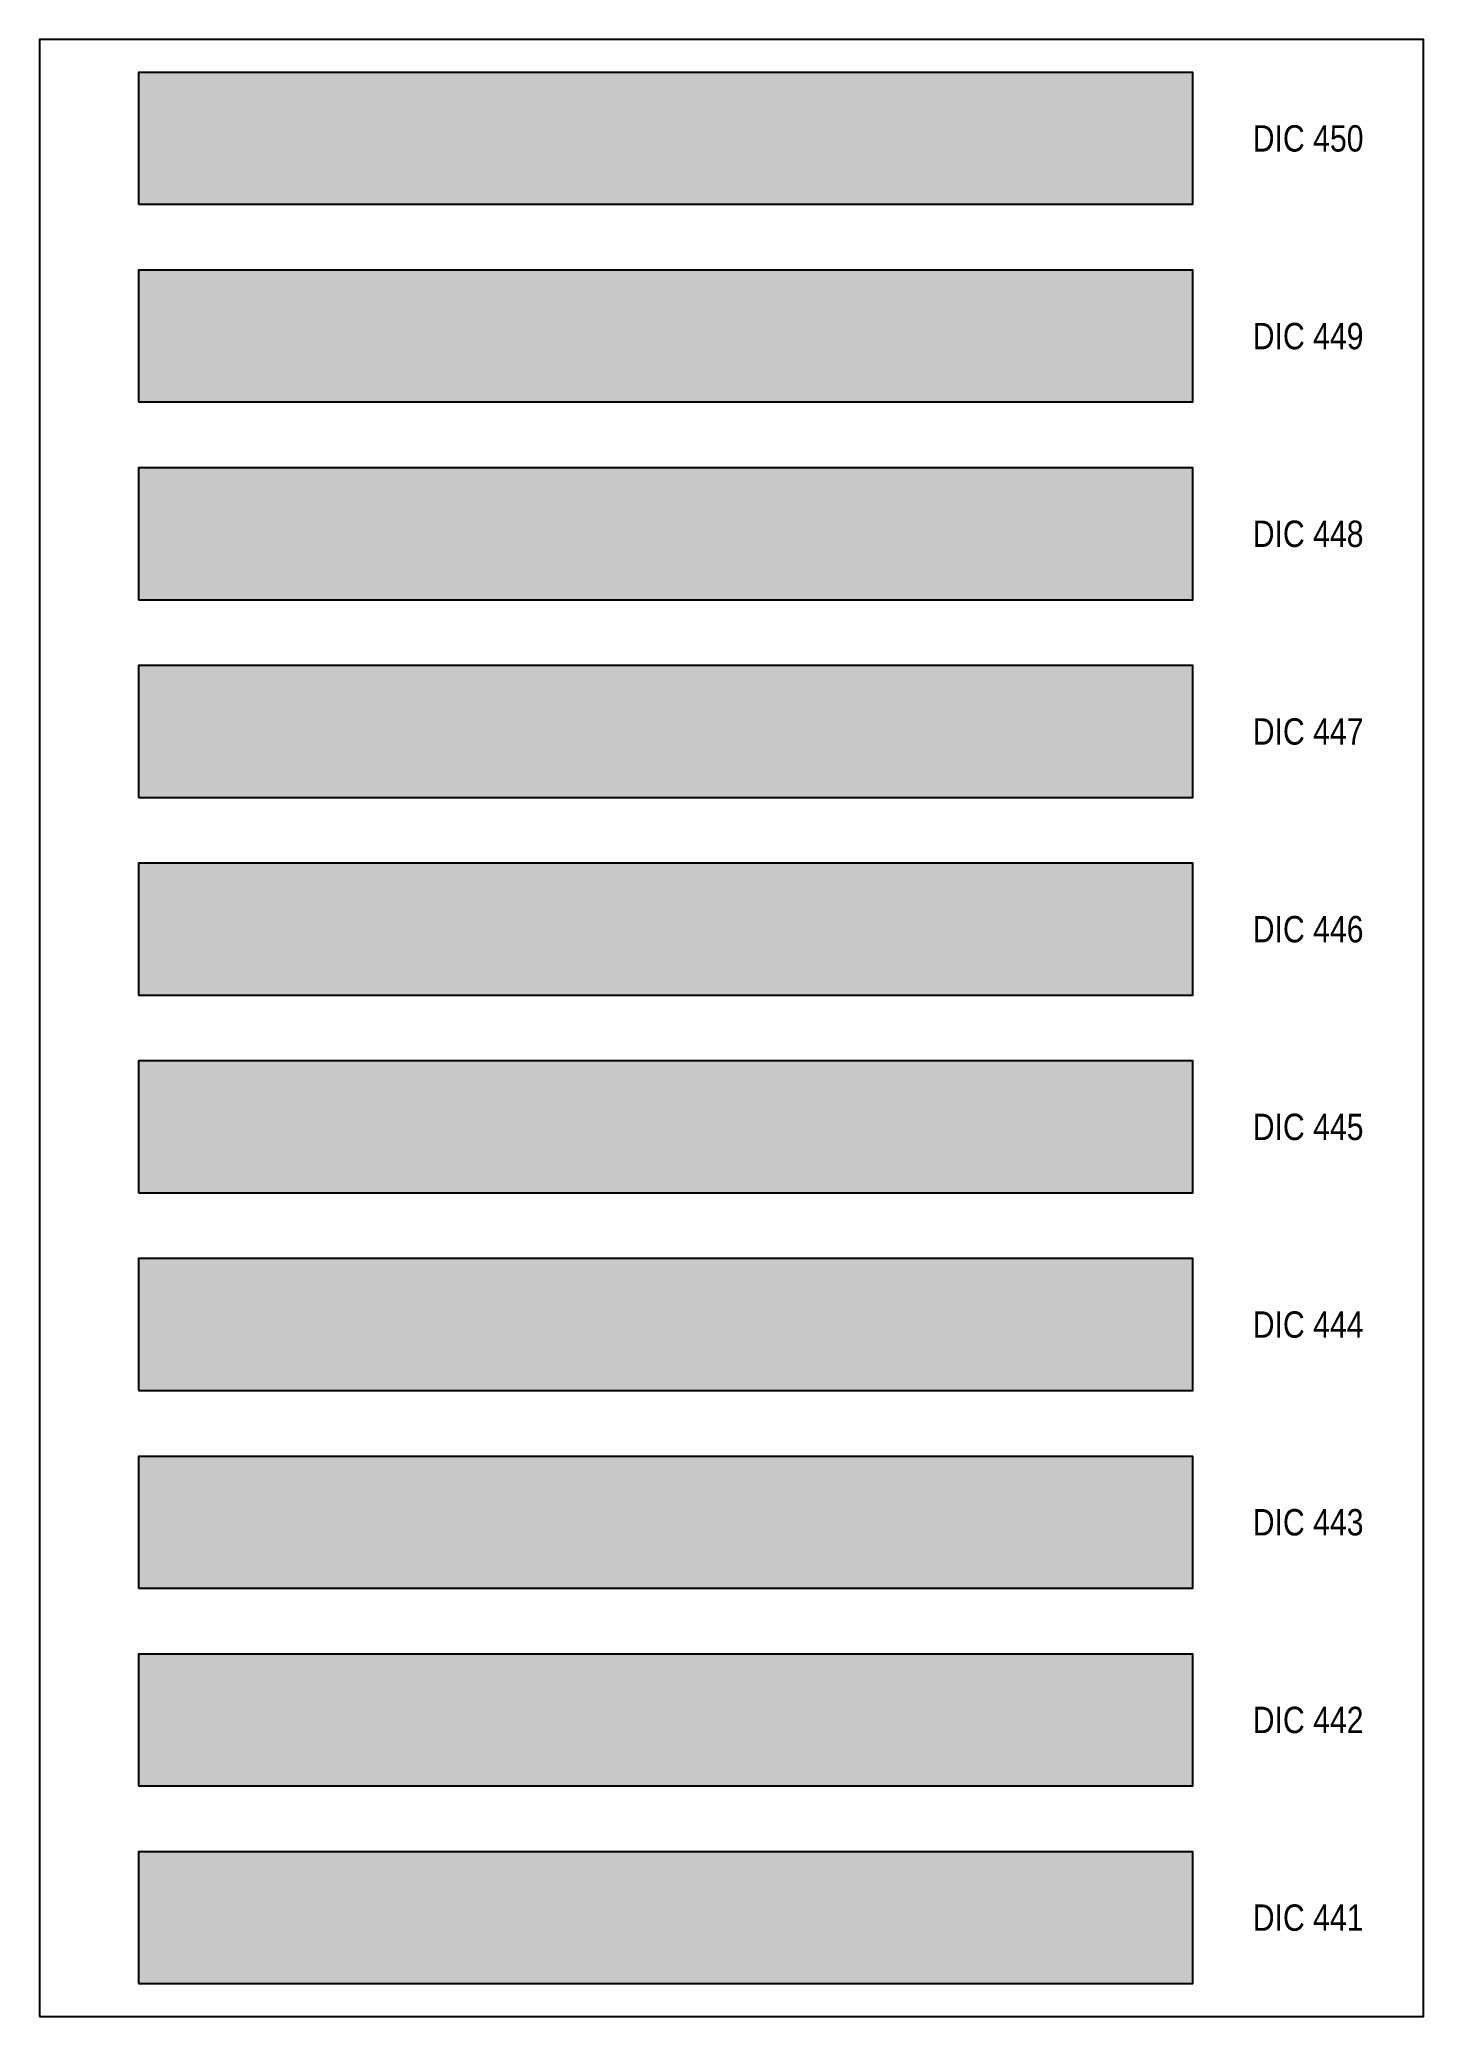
# Model space of a CAD drawing. Header units: millimetres. Extents: x -813692 to 807431, y 0 to 1813163.
# Drawn here: x 0 to 210, y 13200 to 13500 of the extents above; entities that cross this region are included whole.
import ezdxf
from ezdxf.enums import TextEntityAlignment as Align

# ---------------------------------------------------------------- set-up
doc = ezdxf.new("R2010")
doc.units = ezdxf.units.MM
doc.styles.get("Standard").update_dxf_attribs({"font": 'ARIALN.TTF'})

msp = doc.modelspace()

# ---------------------------------------------------------------- texts
at = {"layer": 'Defpoints', "color": 7, "ltscale": 100}
for s, p in [('DIC 450', (192.5, 13485)), ('DIC 449', (192.5, 13455)), ('DIC 448', (192.5, 13425)), ('DIC 447', (192.5, 13395)), ('DIC 446', (192.5, 13365)), ('DIC 445', (192.5, 13335)), ('DIC 444', (192.5, 13305)), ('DIC 443', (192.5, 13275)), ('DIC 442', (192.5, 13245)), ('DIC 441', (192.5, 13215))]:
    msp.add_text(s, height=4, dxfattribs=at).set_placement(p, align=Align.MIDDLE)

# ---------------------------------------------------------------- hatches: boundary and pattern name
at = {"layer": 'Defpoints', "ltscale": 100, "true_color": 0x7c88ab}
msp.add_hatch(color=252, dxfattribs=at).paths.add_polyline_path([(15, 13475), (175, 13475), (175, 13495), (15, 13495)])
at = {"layer": 'Defpoints', "ltscale": 100, "true_color": 0x3f4062}
msp.add_hatch(color=177, dxfattribs=at).paths.add_polyline_path([(15, 13445), (175, 13445), (175, 13465), (15, 13465)])
at = {"layer": 'Defpoints', "ltscale": 100, "true_color": 0x4c5465}
msp.add_hatch(color=251, dxfattribs=at).paths.add_polyline_path([(15, 13415), (175, 13415), (175, 13435), (15, 13435)])
at = {"layer": 'Defpoints', "ltscale": 100, "true_color": 0x525b73}
msp.add_hatch(color=157, dxfattribs=at).paths.add_polyline_path([(15, 13385), (175, 13385), (175, 13405), (15, 13405)])
at = {"layer": 'Defpoints', "ltscale": 100, "true_color": 0x59657e}
msp.add_hatch(color=157, dxfattribs=at).paths.add_polyline_path([(15, 13355), (175, 13355), (175, 13375), (15, 13375)])
at = {"layer": 'Defpoints', "ltscale": 100, "true_color": 0x768495}
msp.add_hatch(color=252, dxfattribs=at).paths.add_polyline_path([(15, 13325), (175, 13325), (175, 13345), (15, 13345)])
at = {"layer": 'Defpoints', "ltscale": 100, "true_color": 0x7b8d9a}
msp.add_hatch(color=252, dxfattribs=at).paths.add_polyline_path([(15, 13295), (175, 13295), (175, 13315), (15, 13315)])
at = {"layer": 'Defpoints', "ltscale": 100, "true_color": 0x8c9da1}
msp.add_hatch(color=253, dxfattribs=at).paths.add_polyline_path([(15, 13265), (175, 13265), (175, 13285), (15, 13285)])
at = {"layer": 'Defpoints', "ltscale": 100, "true_color": 0x9ba9ab}
msp.add_hatch(color=253, dxfattribs=at).paths.add_polyline_path([(15, 13235), (175, 13235), (175, 13255), (15, 13255)])
at = {"layer": 'Defpoints', "ltscale": 100, "true_color": 0xb3beaa}
msp.add_hatch(color=253, dxfattribs=at).paths.add_polyline_path([(15, 13205), (175, 13205), (175, 13225), (15, 13225)])

# ---------------------------------------------------------------- linework, layer by layer
at = {"layer": 'Defpoints', "color": 7, "ltscale": 100}
msp.add_lwpolyline([(0, 13200), (210, 13200), (210, 13500), (0, 13500)], close=True, dxfattribs=at)
msp.add_lwpolyline([(0, 13200), (210, 13200), (210, 13500), (0, 13500)], close=True, dxfattribs=at)
at = {"layer": 'Defpoints', "color": 252, "ltscale": 100, "true_color": 0x7c88ab}
msp.add_lwpolyline([(15, 13475), (175, 13475), (175, 13495), (15, 13495)], close=True, dxfattribs=at)
at = {"layer": 'Defpoints', "color": 177, "ltscale": 100, "true_color": 0x3f4062}
msp.add_lwpolyline([(15, 13445), (175, 13445), (175, 13465), (15, 13465)], close=True, dxfattribs=at)
at = {"layer": 'Defpoints', "color": 251, "ltscale": 100, "true_color": 0x4c5465}
msp.add_lwpolyline([(15, 13415), (175, 13415), (175, 13435), (15, 13435)], close=True, dxfattribs=at)
at = {"layer": 'Defpoints', "color": 157, "ltscale": 100, "true_color": 0x525b73}
msp.add_lwpolyline([(15, 13385), (175, 13385), (175, 13405), (15, 13405)], close=True, dxfattribs=at)
at = {"layer": 'Defpoints', "color": 157, "ltscale": 100, "true_color": 0x59657e}
msp.add_lwpolyline([(15, 13355), (175, 13355), (175, 13375), (15, 13375)], close=True, dxfattribs=at)
at = {"layer": 'Defpoints', "color": 252, "ltscale": 100, "true_color": 0x768495}
msp.add_lwpolyline([(15, 13325), (175, 13325), (175, 13345), (15, 13345)], close=True, dxfattribs=at)
at = {"layer": 'Defpoints', "color": 252, "ltscale": 100, "true_color": 0x7b8d9a}
msp.add_lwpolyline([(15, 13295), (175, 13295), (175, 13315), (15, 13315)], close=True, dxfattribs=at)
at = {"layer": 'Defpoints', "color": 253, "ltscale": 100, "true_color": 0x8c9da1}
msp.add_lwpolyline([(15, 13265), (175, 13265), (175, 13285), (15, 13285)], close=True, dxfattribs=at)
at = {"layer": 'Defpoints', "color": 253, "ltscale": 100, "true_color": 0x9ba9ab}
msp.add_lwpolyline([(15, 13235), (175, 13235), (175, 13255), (15, 13255)], close=True, dxfattribs=at)
at = {"layer": 'Defpoints', "color": 253, "ltscale": 100, "true_color": 0xb3beaa}
msp.add_lwpolyline([(15, 13205), (175, 13205), (175, 13225), (15, 13225)], close=True, dxfattribs=at)

msp.set_redraw_order([(e.dxf.handle, doc.entitydb.next_handle()) for e in msp.query("TEXT MTEXT ATTDEF DIMENSION ARC_DIMENSION")])  # texts and dimensions are drawn at this point

doc.saveas('drawing.dxf')
